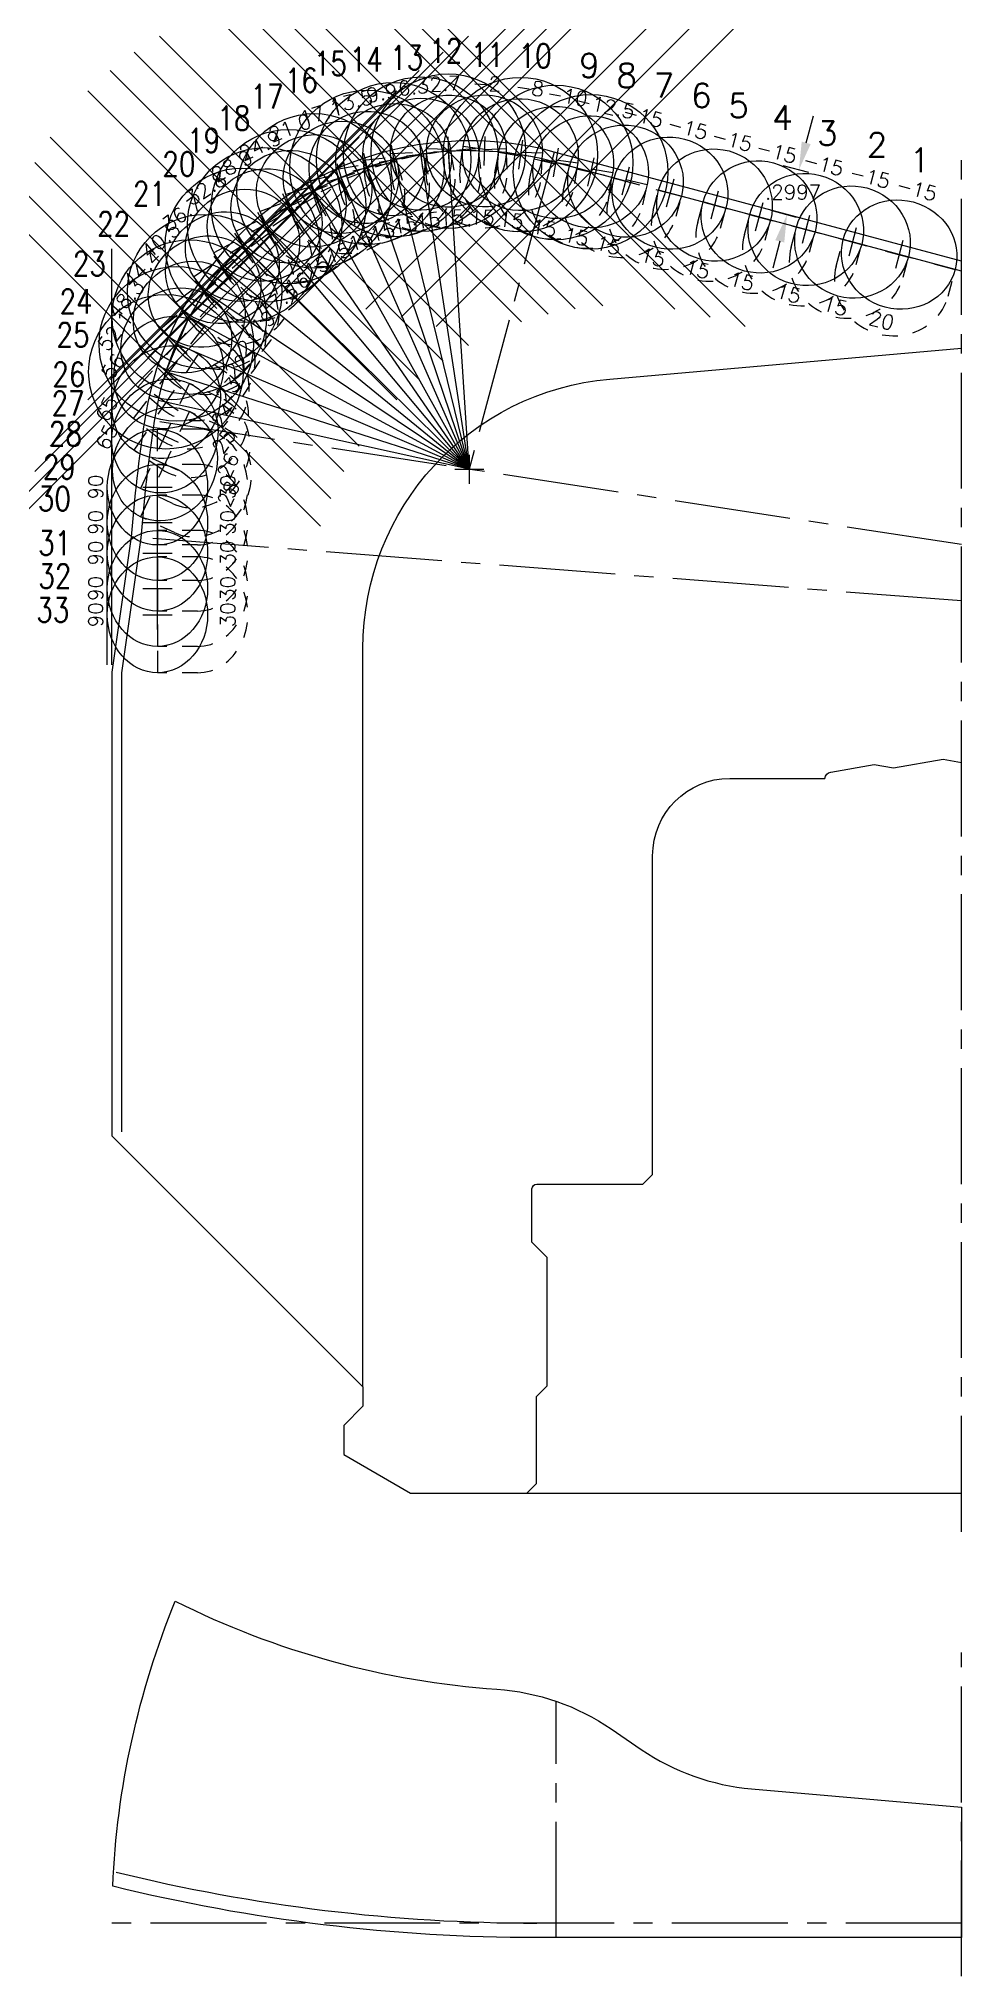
# Model space of a CAD drawing. Extents: x 0 to 80.8, y 22 to 44.
# Drawn here: x 37.67 to 43.69, y 29.27 to 41.8 of the extents above; entities that cross this region are included whole.
import ezdxf
from ezdxf.enums import TextEntityAlignment as Align

# ---------------------------------------------------------------- set-up
doc = ezdxf.new("R2010")
doc.units = 0
doc.header["$MEASUREMENT"] = 0
doc.header["$PDMODE"] = 35
doc.linetypes.add('CENTER2', pattern=[1.125, 0.75, -0.125, 0.125, -0.125])
doc.linetypes.add('HIDDEN2', pattern=[0.1875, 0.125, -0.0625])
doc.layers.get('0').update_dxf_attribs({"linetype": 'CONTINUOUS'})
for name, color, linetype in [('Blade1', 40, 'CONTINUOUS'), ('Blade3', 210, 'CONTINUOUS'), ('Blade5', 112, 'CONTINUOUS'), ('CDG-38049R1', 7, 'CONTINUOUS'), ('CLine', 5, 'CENTER2')]:
    doc.layers.add(name, color=color, linetype=linetype)
doc.layers.add('Blade2', color=7, linetype='CONTINUOUS', true_color=0xcccc00)
doc.layers.add('Blade4', color=7, linetype='CONTINUOUS', true_color=0x00cccc)
doc.styles.add('RomanS', font='romans')
doc.dimstyles.new('Copy of Standard', dxfattribs={"dimtxt": 0.094, "dimasz": 0.18, "dimexe": 0.0625, "dimexo": 0.0625, "dimgap": 0.045, "dimtad": 0, "dimtih": 1, "dimtoh": 1, "dimdec": 4, "dimzin": 4, "dimdsep": 46, "dimtxsty": 'RomanS', "dimcen": 0.09, "dimazin": 1, "dimtfac": 1, "dimtdec": 4, "dimtofl": 0, "dimtmove": 0, "dimatfit": 1, "dimfxl": 1, "dimtolj": 1, "dimtzin": 0, "dimarcsym": 0})

msp = doc.modelspace()

# ---------------------------------------------------------------- texts
at = {"layer": 'Blade1', "style": 'RomanS', "width": 0.8}
for s, p in [('11', (40.5701, 41.69848)), ('16', (39.36591, 41.53382)), ('21', (38.38284, 40.80048)), ('26', (37.8612, 39.6308)), ('31', (37.76941, 38.53963))]:
    msp.add_text(s, height=0.15625, dxfattribs=at).set_placement(p, align=Align.MIDDLE_CENTER)
at = {"layer": 'Blade1', "style": 'RomanS'}
for s, p in [('7', (41.71395, 41.49949)), ('4', (42.47993, 41.29224)), ('1', (43.36981, 41.01649))]:
    msp.add_text(s, height=0.15625, dxfattribs=at).set_placement(p, align=Align.MIDDLE_CENTER)
at = {"layer": 'Blade2', "style": 'RomanS', "width": 0.8}
for s, p in [('10', (40.87962, 41.69209)), ('15', (39.55373, 41.64201)), ('20', (38.57344, 40.99217)), ('25', (37.88821, 39.88689)), ('30', (37.76731, 38.82681))]:
    msp.add_text(s, height=0.15625, dxfattribs=at).set_placement(p, align=Align.MIDDLE_CENTER)
at = {"layer": 'Blade2', "style": 'RomanS'}
for s, p in [('6', (41.95543, 41.43478)), ('3', (42.77081, 41.19104))]:
    msp.add_text(s, height=0.15625, dxfattribs=at).set_placement(p, align=Align.MIDDLE_CENTER)
at = {"layer": 'Blade3', "style": 'RomanS', "width": 0.8}
for s, p in [('14', (39.78608, 41.66897)), ('19', (38.73388, 41.14409)), ('24', (37.90784, 40.10354)), ('29', (37.79983, 39.03193))]:
    msp.add_text(s, height=0.15625, dxfattribs=at).set_placement(p, align=Align.MIDDLE_CENTER)
at = {"layer": 'Blade3', "style": 'RomanS'}
msp.add_text('9', height=0.15625, dxfattribs=at).set_placement((41.23099, 41.6289), align=Align.MIDDLE_CENTER)
at = {"layer": 'Blade4', "style": 'RomanS', "width": 0.8}
for s, p in [('13', (40.04736, 41.68024)), ('18', (38.92956, 41.2887)), ('23', (37.99353, 40.34685)), ('28', (37.83895, 39.24677)), ('33', (37.75721, 38.10687))]:
    msp.add_text(s, height=0.15625, dxfattribs=at).set_placement(p, align=Align.MIDDLE_CENTER)
at = {"layer": 'Blade4', "style": 'RomanS'}
for s, p in [('8', (41.47247, 41.56419)), ('5', (42.19691, 41.37008)), ('2', (43.09177, 41.1156))]:
    msp.add_text(s, height=0.15625, dxfattribs=at).set_placement(p, align=Align.MIDDLE_CENTER)
at = {"layer": 'Blade5', "style": 'RomanS', "width": 0.8}
for s, p in [('12', (40.30097, 41.72439)), ('17', (39.1442, 41.42863)), ('22', (38.15119, 40.60488)), ('27', (37.85628, 39.44327)), ('32', (37.77069, 38.32592))]:
    msp.add_text(s, height=0.15625, dxfattribs=at).set_placement(p, align=Align.MIDDLE_CENTER)

# ---------------------------------------------------------------- blocks, each defined once
blk = doc.blocks.new('CMark')
at = {"layer": 'CLine'}
for p, q in [((-0.094, 0), (0.094, 0)), ((0, 0.094), (0, -0.094))]:
    blk.add_line(p, q, dxfattribs=at)
blk = doc.blocks.new('1913@15')
for p, q in [((-0.233, 0), (-0.375, 0)), ((0.233, 0), (0.375, 0))]:
    blk.add_line(p, q)
at = {"color": 8, "linetype": 'HIDDEN2', "ltscale": 0.5}
for p, q in [((-0.375, -0.135), (-0.375, 0)), ((0.375, -0.135), (0.375, 0))]:
    blk.add_line(p, q, dxfattribs=at)
blk.add_ellipse((0, 0), major_axis=(-0.375, 0), ratio=0.965926)
blk.add_ellipse((0, -0.135), major_axis=(-0.375, 0), ratio=0.965926, start_param=0, end_param=3.141593, dxfattribs=at)
blk.add_blockref('CMark', (0, 0))
at = {"style": 'RomanS'}
blk.add_text('15', height=0.094, dxfattribs=at).set_placement((0, -0.43), align=Align.MIDDLE_CENTER)
blk.add_attdef('ANG', text='', height=0.094, dxfattribs=at).set_placement((0, 0.362), align=Align.BOTTOM_CENTER)
blk = doc.blocks.new('1913@20')
for p, q in [((-0.233, 0), (-0.375, 0)), ((0.233, 0), (0.375, 0))]:
    blk.add_line(p, q)
at = {"color": 8, "linetype": 'HIDDEN2', "ltscale": 0.5}
for p, q in [((-0.375, -0.178), (-0.375, 0)), ((0.375, -0.178), (0.375, 0))]:
    blk.add_line(p, q, dxfattribs=at)
blk.add_ellipse((0, 0), major_axis=(-0.375, 0), ratio=0.93968)
blk.add_ellipse((0, -0.178), major_axis=(-0.375, 0), ratio=0.93968, start_param=0, end_param=3.141593, dxfattribs=at)
blk.add_blockref('CMark', (0, 0))
at = {"style": 'RomanS'}
blk.add_text('20', height=0.094, dxfattribs=at).set_placement((0, -0.441), align=Align.MIDDLE_CENTER)
blk.add_attdef('ANG', text='', height=0.094, dxfattribs=at).set_placement((0, 0.362), align=Align.BOTTOM_CENTER)
blk = doc.blocks.new('1913@30')
at = {"color": 8, "linetype": 'HIDDEN2', "ltscale": 0.5}
for p, q in [((-0.375, -0.26), (-0.375, 0)), ((0.375, -0.26), (0.375, 0))]:
    blk.add_line(p, q, dxfattribs=at)
for p, q in [((-0.233, 0), (-0.375, 0)), ((0.233, 0), (0.375, 0))]:
    blk.add_line(p, q)
blk.add_ellipse((0, 0), major_axis=(-0.375, 0), ratio=0.866025)
blk.add_ellipse((0, -0.26), major_axis=(-0.375, 0), ratio=0.866025, start_param=0, end_param=3.141593, dxfattribs=at)
blk.add_blockref('CMark', (0, 0))
at = {"style": 'RomanS'}
blk.add_text('30', height=0.094, dxfattribs=at).set_placement((0, -0.455), align=Align.MIDDLE_CENTER)
blk.add_attdef('ANG', text='', height=0.094, dxfattribs=at).set_placement((0, 0.325), align=Align.BOTTOM_CENTER)
blk = doc.blocks.new('1913@25')
for p, q in [((-0.233, 0), (-0.375, 0)), ((0.233, 0), (0.375, 0))]:
    blk.add_line(p, q)
at = {"color": 8, "linetype": 'HIDDEN2', "ltscale": 0.5}
for p, q in [((-0.375, -0.22), (-0.375, 0)), ((0.375, -0.22), (0.375, 0))]:
    blk.add_line(p, q, dxfattribs=at)
blk.add_ellipse((0, 0), major_axis=(-0.375, 0), ratio=0.90632)
blk.add_ellipse((0, -0.22), major_axis=(-0.375, 0), ratio=0.90632, start_param=0, end_param=3.141593, dxfattribs=at)
blk.add_blockref('CMark', (0, 0))
at = {"style": 'RomanS'}
blk.add_text('25', height=0.094, dxfattribs=at).set_placement((0, -0.45), align=Align.MIDDLE_CENTER)
blk.add_attdef('ANG', text='', height=0.094, dxfattribs=at).set_placement((0, 0.34), align=Align.BOTTOM_CENTER)
blk = doc.blocks.new('1913@21')
for p, q in [((-0.233, 0), (-0.375, 0)), ((0.233, 0), (0.375, 0))]:
    blk.add_line(p, q)
at = {"color": 8, "linetype": 'HIDDEN2', "ltscale": 0.5}
for p, q in [((-0.375, -0.186), (-0.375, 0)), ((0.375, -0.186), (0.375, 0))]:
    blk.add_line(p, q, dxfattribs=at)
blk.add_ellipse((0, 0), major_axis=(-0.375, 0), ratio=0.933573)
blk.add_ellipse((0, -0.186), major_axis=(-0.375, 0), ratio=0.933573, start_param=0, end_param=3.141593, dxfattribs=at)
blk.add_blockref('CMark', (0, 0))
at = {"style": 'RomanS'}
blk.add_text('21', height=0.094, dxfattribs=at).set_placement((0, -0.443), align=Align.MIDDLE_CENTER)
blk.add_attdef('ANG', text='', height=0.094, dxfattribs=at).set_placement((0, 0.362), align=Align.BOTTOM_CENTER)
blk = doc.blocks.new('1913@22')
for p, q in [((-0.233, 0), (-0.375, 0)), ((0.233, 0), (0.375, 0))]:
    blk.add_line(p, q)
at = {"color": 8, "linetype": 'HIDDEN2', "ltscale": 0.5}
for p, q in [((-0.375, -0.195), (-0.375, 0)), ((0.375, -0.195), (0.375, 0))]:
    blk.add_line(p, q, dxfattribs=at)
blk.add_ellipse((0, 0), major_axis=(-0.375, 0), ratio=0.927173)
blk.add_ellipse((0, -0.195), major_axis=(-0.375, 0), ratio=0.927173, start_param=0, end_param=3.141593, dxfattribs=at)
blk.add_blockref('CMark', (0, 0))
at = {"style": 'RomanS'}
blk.add_text('22', height=0.094, dxfattribs=at).set_placement((0, -0.445), align=Align.MIDDLE_CENTER)
blk.add_attdef('ANG', text='', height=0.094, dxfattribs=at).set_placement((0, 0.362), align=Align.BOTTOM_CENTER)
blk = doc.blocks.new('1913@23')
for p, q in [((-0.233, 0), (-0.375, 0)), ((0.233, 0), (0.375, 0))]:
    blk.add_line(p, q)
at = {"color": 8, "linetype": 'HIDDEN2', "ltscale": 0.5}
for p, q in [((-0.375, -0.203), (-0.375, 0)), ((0.375, -0.203), (0.375, 0))]:
    blk.add_line(p, q, dxfattribs=at)
blk.add_ellipse((0, 0), major_axis=(-0.375, 0), ratio=0.920507)
blk.add_ellipse((0, -0.203), major_axis=(-0.375, 0), ratio=0.920507, start_param=0, end_param=3.141593, dxfattribs=at)
blk.add_blockref('CMark', (0, 0))
at = {"style": 'RomanS'}
blk.add_text('23', height=0.094, dxfattribs=at).set_placement((0, -0.447), align=Align.MIDDLE_CENTER)
blk.add_attdef('ANG', text='', height=0.094, dxfattribs=at).set_placement((0, 0.362), align=Align.BOTTOM_CENTER)
blk = doc.blocks.new('1913@24')
for p, q in [((-0.233, 0), (-0.375, 0)), ((0.233, 0), (0.375, 0))]:
    blk.add_line(p, q)
at = {"color": 8, "linetype": 'HIDDEN2', "ltscale": 0.5}
for p, q in [((-0.375, -0.211), (-0.375, 0)), ((0.375, -0.211), (0.375, 0))]:
    blk.add_line(p, q, dxfattribs=at)
blk.add_ellipse((0, 0), major_axis=(-0.375, 0), ratio=0.913547)
blk.add_ellipse((0, -0.211), major_axis=(-0.375, 0), ratio=0.913547, start_param=0, end_param=3.141593, dxfattribs=at)
blk.add_blockref('CMark', (0, 0))
at = {"style": 'RomanS'}
blk.add_text('24', height=0.094, dxfattribs=at).set_placement((0, -0.448), align=Align.MIDDLE_CENTER)
blk.add_attdef('ANG', text='', height=0.094, dxfattribs=at).set_placement((0, 0.362), align=Align.BOTTOM_CENTER)
blk = doc.blocks.new('1913@19')
for p, q in [((-0.233, 0), (-0.375, 0)), ((0.233, 0), (0.375, 0))]:
    blk.add_line(p, q)
at = {"color": 8, "linetype": 'HIDDEN2', "ltscale": 0.5}
for p, q in [((-0.375, -0.169), (-0.375, 0)), ((0.375, -0.169), (0.375, 0))]:
    blk.add_line(p, q, dxfattribs=at)
blk.add_ellipse((0, 0), major_axis=(-0.375, 0), ratio=0.9456)
blk.add_ellipse((0, -0.169), major_axis=(-0.375, 0), ratio=0.9456, start_param=0, end_param=3.141593, dxfattribs=at)
blk.add_blockref('CMark', (0, 0))
at = {"style": 'RomanS'}
blk.add_text('19', height=0.094, dxfattribs=at).set_placement((0, -0.441), align=Align.MIDDLE_CENTER)
blk.add_attdef('ANG', text='', height=0.094, dxfattribs=at).set_placement((0, 0.362), align=Align.BOTTOM_CENTER)
blk = doc.blocks.new('1913@17.5')
for p, q in [((-0.233, 0), (-0.375, 0)), ((0.233, 0), (0.375, 0))]:
    blk.add_line(p, q)
at = {"color": 8, "linetype": 'HIDDEN2', "ltscale": 0.5}
for p, q in [((-0.375, -0.156), (-0.375, 0)), ((0.375, -0.156), (0.375, 0))]:
    blk.add_line(p, q, dxfattribs=at)
blk.add_ellipse((0, 0), major_axis=(-0.375, 0), ratio=0.953717)
blk.add_ellipse((0, -0.156), major_axis=(-0.375, 0), ratio=0.953717, start_param=6.283185, end_param=9.424778, dxfattribs=at)
blk.add_blockref('CMark', (0, 0))
at = {"style": 'RomanS'}
blk.add_text('17.5', height=0.094, dxfattribs=at).set_placement((0, -0.425), align=Align.MIDDLE_CENTER)
blk.add_attdef('ANG', text='', height=0.094, dxfattribs=at).set_placement((0, 0.362), align=Align.BOTTOM_CENTER)
blk = doc.blocks.new('1913@26')
for p, q in [((-0.233, 0), (-0.375, 0)), ((0.233, 0), (0.375, 0))]:
    blk.add_line(p, q)
at = {"color": 8, "linetype": 'HIDDEN2', "ltscale": 0.5}
for p, q in [((-0.375, -0.228), (-0.375, 0)), ((0.375, -0.228), (0.375, 0))]:
    blk.add_line(p, q, dxfattribs=at)
blk.add_ellipse((0, 0), major_axis=(-0.375, 0), ratio=0.8988)
blk.add_ellipse((0, -0.228), major_axis=(-0.375, 0), ratio=0.8988, start_param=0, end_param=3.141593, dxfattribs=at)
blk.add_blockref('CMark', (0, 0))
at = {"style": 'RomanS'}
blk.add_text('26', height=0.094, dxfattribs=at).set_placement((0, -0.451), align=Align.MIDDLE_CENTER)
blk.add_attdef('ANG', text='', height=0.094, dxfattribs=at).set_placement((0, 0.34), align=Align.BOTTOM_CENTER)
blk = doc.blocks.new('1913@28')
for p, q in [((-0.233, 0), (-0.375, 0)), ((0.233, 0), (0.375, 0))]:
    blk.add_line(p, q)
at = {"color": 8, "linetype": 'HIDDEN2', "ltscale": 0.5}
for p, q in [((-0.375, -0.244), (-0.375, 0)), ((0.375, -0.244), (0.375, 0))]:
    blk.add_line(p, q, dxfattribs=at)
blk.add_ellipse((0, 0), major_axis=(-0.375, 0), ratio=0.88296)
blk.add_ellipse((0, -0.244), major_axis=(-0.375, 0), ratio=0.88296, start_param=0, end_param=3.141593, dxfattribs=at)
blk.add_blockref('CMark', (0, 0))
at = {"style": 'RomanS'}
blk.add_text('28', height=0.094, dxfattribs=at).set_placement((0, -0.453), align=Align.MIDDLE_CENTER)
blk.add_attdef('ANG', text='', height=0.094, dxfattribs=at).set_placement((0, 0.34), align=Align.BOTTOM_CENTER)
blk = doc.blocks.new('1913@16')
for p, q in [((-0.233, 0), (-0.375, 0)), ((0.233, 0), (0.375, 0))]:
    blk.add_line(p, q)
at = {"color": 8, "linetype": 'HIDDEN2', "ltscale": 0.5}
for p, q in [((-0.375, -0.143), (-0.375, 0)), ((0.375, -0.143), (0.375, 0))]:
    blk.add_line(p, q, dxfattribs=at)
blk.add_ellipse((0, 0), major_axis=(-0.375, 0), ratio=0.961253)
blk.add_ellipse((0, -0.143), major_axis=(-0.375, 0), ratio=0.961253, start_param=0, end_param=3.141593, dxfattribs=at)
blk.add_blockref('CMark', (0, 0))
at = {"style": 'RomanS'}
blk.add_text('16', height=0.094, dxfattribs=at).set_placement((0, -0.432), align=Align.MIDDLE_CENTER)
blk.add_attdef('ANG', text='', height=0.094, dxfattribs=at).set_placement((0, 0.362), align=Align.BOTTOM_CENTER)
blk = doc.blocks.new('*D318')
at = {"color": 0, "lineweight": -2, "transparency": 16777216}
for p, q in [((42.634, 41.129), (42.681, 41.303)), ((42.483, 40.983), (42.648, 40.939)), ((42.405, 40.693), (42.57, 40.649)), ((42.463, 40.492), (42.417, 40.318))]:
    blk.add_line(p, q, dxfattribs=at)
at = {"color": 0, "transparency": 16777216}
for points in [[(42.605, 41.137), (42.663, 41.121), (42.587, 40.955)], [(42.434, 40.499), (42.492, 40.484), (42.51, 40.665)]]:
    blk.add_solid(points, dxfattribs=at)
at = {"color": 0, "transparency": 16777216, "insert": (42.549, 40.81), "char_height": 0.094, "attachment_point": 5, "style": 'RomanS'}
blk.add_mtext('\\A1;.2997', dxfattribs=at)

# ---------------------------------------------------------------- dimensions: what is measured, and where the dimension line sits
dim = msp.add_aligned_dim(p1=(42.34506, 40.70964), p2=(42.42264, 40.99915), distance=-0.17067, dimstyle='Copy of Standard')
dim.commit()
dim.dimension.update_dxf_attribs({"geometry": '*D318', "text_midpoint": (42.5487, 40.81022)})

# ---------------------------------------------------------------- linework, layer by layer
at = {"color": 1}
for p, q in [((38.14008, 37.75226), (38.14008, 40.44428)), ((38.11008, 37.75226), (38.11008, 38.91381))]:
    msp.add_line(p, q, dxfattribs=at)
msp.add_line((38.48908, 39.64809), (38.64047, 40.00173))
at = {"flags": 128}
msp.add_lwpolyline([(39.76508, 33.07927), (39.76508, 37.85754, -0.38887873), (41.36256, 39.60088), (43.64008, 39.80014)], format="xyb", dxfattribs=at)
msp.add_lwpolyline([(38.14526, 29.84889, -0.08648905), (38.54994, 31.69366, 0.0990745), (40.63177, 31.12364, -0.13300265), (41.37253, 30.86643), (41.56615, 30.73435, 0.12854852), (42.28071, 30.4792), (43.64008, 30.36027), (43.64008, 29.51652), (40.89008, 29.51652, -0.06032463)], format="xyb", close=True, dxfattribs=at)
at = {"color": 1}
msp.add_arc((40.89008, 41.01652), 11.40625, 256.191348, 270, dxfattribs=at)
for p in [(39.9631, 41.02034), (40.13936, 41.05534), (40.318, 41.07487), (40.78395, 41.05247), (41.01225, 41.00206), (39.79056, 40.97013), (41.23819, 40.94152), (39.44866, 40.81844), (39.28323, 40.71574), (39.12823, 40.5979), (38.98502, 40.46596), (38.74022, 40.16643), (38.64047, 40.00173), (38.55651, 39.82845), (38.48908, 39.64809)]:
    msp.add_point(p)
at = {"layer": 'Blade1'}
for q in [(39.62304, 40.90509), (38.8549, 40.32111), (38.43876, 39.46223)]:
    msp.add_line((40.45258, 39.01677), q, dxfattribs=at)
at = {"layer": 'Blade2'}
for q in [(39.79056, 40.97013), (38.98502, 40.46596), (38.48908, 39.64809)]:
    msp.add_line((40.45258, 39.01677), q, dxfattribs=at)
at = {"layer": 'Blade3'}
for q in [(39.9631, 41.02034), (39.12823, 40.5979), (38.55651, 39.82845)]:
    msp.add_line((40.45258, 39.01677), q, dxfattribs=at)
at = {"layer": 'Blade4'}
for q in [(40.13936, 41.05534), (39.28323, 40.71574), (38.64047, 40.00173)]:
    msp.add_line((40.45258, 39.01677), q, dxfattribs=at)
at = {"layer": 'Blade5'}
for q in [(40.318, 41.07487), (39.44866, 40.81844), (38.74022, 40.16643)]:
    msp.add_line((40.45258, 39.01677), q, dxfattribs=at)
at = {"layer": 'CDG-38049R1', "flags": 128}
for points in [[(43.64008, 40.36264), (41.00257, 41.06936, 0.44681184), (38.35202, 39.3381, 0.01886589), (38.26508, 38.57927), (38.14008, 37.70427), (38.14008, 34.70427), (39.76508, 33.07927), (39.76508, 32.95427), (39.64008, 32.82927), (39.64008, 32.64177), (40.07309, 32.39177), (43.64008, 32.39177)], [(40.82508, 32.39177), (40.88758, 32.45427), (40.88758, 33.01677), (40.95773, 33.08692), (40.95773, 33.91787), (40.85883, 34.01677), (40.85883, 34.36052, -0.41421356), (40.89008, 34.39177), (41.57758, 34.39177), (41.64008, 34.45427), (41.64008, 36.51677, -0.41421356), (42.14008, 37.01677), (42.75457, 37.01677, -0.33147455), (42.793, 37.05752), (43.07479, 37.10721), (43.19979, 37.08517), (43.52079, 37.14177), (43.64008, 37.12073)]]:
    msp.add_lwpolyline(points, format="xyb", dxfattribs=at)
at = {"layer": 'CLine'}
for p, q in [((43.64008, 32.14177), (43.64008, 41.14177)), ((43.64008, 29.26652), (43.64008, 31.36176)), ((41.01508, 29.51652), (41.01508, 31.04574))]:
    msp.add_line(p, q, dxfattribs=at)
at = {"layer": 'CLine', "color": 1}
for p, q in [((41.00257, 41.06936), (40.45258, 39.01677)), ((43.64008, 38.52916), (38.35202, 39.3381)), ((43.64008, 38.16515), (38.26508, 38.57927)), ((43.64008, 29.61027), (38.12008, 29.61027))]:
    msp.add_line(p, q, dxfattribs=at)
at = {"layer": 'CLine', "color": 1, "linetype": 'Continuous', "flags": 128}
for points in [[(40.49766, 41.07877, 0.10937876), (39.62304, 40.90509, 0.10937876)], [(41.46413, 40.88098), (40.9864, 41.00899, 0.05351238), (40.55145, 41.0769)], [(39.62304, 40.90509, 0.11860443), (38.8549, 40.32111, 0.11860443)], [(38.8549, 40.32111, 0.13400954), (38.4138, 39.32865, 0.11727433)], [(38.4138, 39.32865, 0.01891674), (38.32724, 38.57246), (38.20258, 37.69982), (38.20258, 34.73015)]]:
    msp.add_lwpolyline(points, format="xyb", dxfattribs=at)
msp.add_lwpolyline([(43.64008, 40.29794), (41.67841, 40.82356)], dxfattribs=at)

# ---------------------------------------------------------------- block references
at = {"linetype": 'Continuous'}
msp.add_blockref('CMark', (40.45258, 39.01677), dxfattribs=at)
at = {"layer": 'Blade1'}
for name, p, rotation, values in [('1913@15', (40.55145, 41.0769), 358, {'ANG': '-2'}), ('1913@15', (39.62304, 40.90509), 17.1, {'ANG': '17.1'}), ('1913@15', (41.46413, 40.88098), 345, {'ANG': '-15'}), ('1913@15', (42.32889, 40.64927), 345, {'ANG': '-15'}), ('1913@20', (43.23613, 40.40617), 345, {'ANG': '-15'}), ('1913@19', (38.8549, 40.32111), 36.7, {'ANG': '36.7'}), ('1913@25', (38.49134, 39.4506), 56, {'ANG': '56'}), ('1913@30', (38.43484, 38.47483), 90, {'ANG': '90'})]:
    msp.add_blockref(name, p, dxfattribs=dict(at, rotation=rotation)).add_auto_attribs(values)
at = {"layer": 'Blade2'}
for name, p, rotation, values in [('1913@15', (40.78395, 41.05247), 351.9999999999999, {'ANG': '-8'}), ('1913@15', (39.79056, 40.97013), 13.5, {'ANG': '13.5'}), ('1913@15', (41.75238, 40.80374), 345, {'ANG': '-15'}), ('1913@15', (42.63117, 40.56827), 345, {'ANG': '-15'}), ('1913@17.5', (38.98502, 40.46596), 32.8, {'ANG': '32.8'}), ('1913@24', (38.50673, 39.64244), 52.10000000000001, {'ANG': '52.1'}), ('1913@30', (38.43484, 38.67313), 90, {'ANG': '90'})]:
    msp.add_blockref(name, p, dxfattribs=dict(at, rotation=rotation)).add_auto_attribs(values)
at = {"layer": 'Blade3'}
for name, p, rotation, values in [('1913@15', (39.9631, 41.02034), 9.900000000000002, {'ANG': '9.9'}), ('1913@15', (41.01225, 41.00206), 350.0000000000001, {'ANG': '-10'}), ('1913@16', (39.12823, 40.5979), 28.9, {'ANG': '28.9'}), ('1913@23', (38.55651, 39.82845), 48.3, {'ANG': '48.3'}), ('1913@30', (38.43484, 38.90208), 90, {'ANG': '90'})]:
    msp.add_blockref(name, p, dxfattribs=dict(at, rotation=rotation)).add_auto_attribs(values)
at = {"layer": 'Blade4'}
for name, p, rotation, values in [('1913@15', (40.13936, 41.05534), 6.300000000000001, {'ANG': '6.3'}), ('1913@15', (41.23909, 40.94128), 347.5, {'ANG': '-12.5'}), ('1913@15', (39.28323, 40.71574), 24.9, {'ANG': '24.9'}), ('1913@15', (42.04063, 40.72651), 345, {'ANG': '-15'}), ('1913@15', (42.93357, 40.48725), 345, {'ANG': '-15'}), ('1913@22', (38.64047, 40.00173), 44.4, {'ANG': '44.4'}), ('1913@28', (38.48305, 39.05015), 65, {'ANG': '65'}), ('1913@30', (38.43484, 38.0753), 90, {'ANG': '90'})]:
    msp.add_blockref(name, p, dxfattribs=dict(at, rotation=rotation)).add_auto_attribs(values)
at = {"layer": 'Blade5'}
for name, p, rotation, values in [('1913@15', (40.318, 41.07487), 2.7, {'ANG': '2.7'}), ('1913@15', (39.44866, 40.81844), 21, {'ANG': '21.0'}), ('1913@21', (38.74022, 40.16643), 40.5, {'ANG': '40.5'}), ('1913@26', (38.48305, 39.23227), 65, {'ANG': '65'}), ('1913@30', (38.43484, 38.24604), 90, {'ANG': '90'})]:
    msp.add_blockref(name, p, dxfattribs=dict(at, rotation=rotation)).add_auto_attribs(values)

msp.set_redraw_order([(e.dxf.handle, doc.entitydb.next_handle()) for e in msp.query("TEXT MTEXT ATTDEF DIMENSION ARC_DIMENSION")])  # texts and dimensions are drawn at this point

doc.saveas('drawing.dxf')
